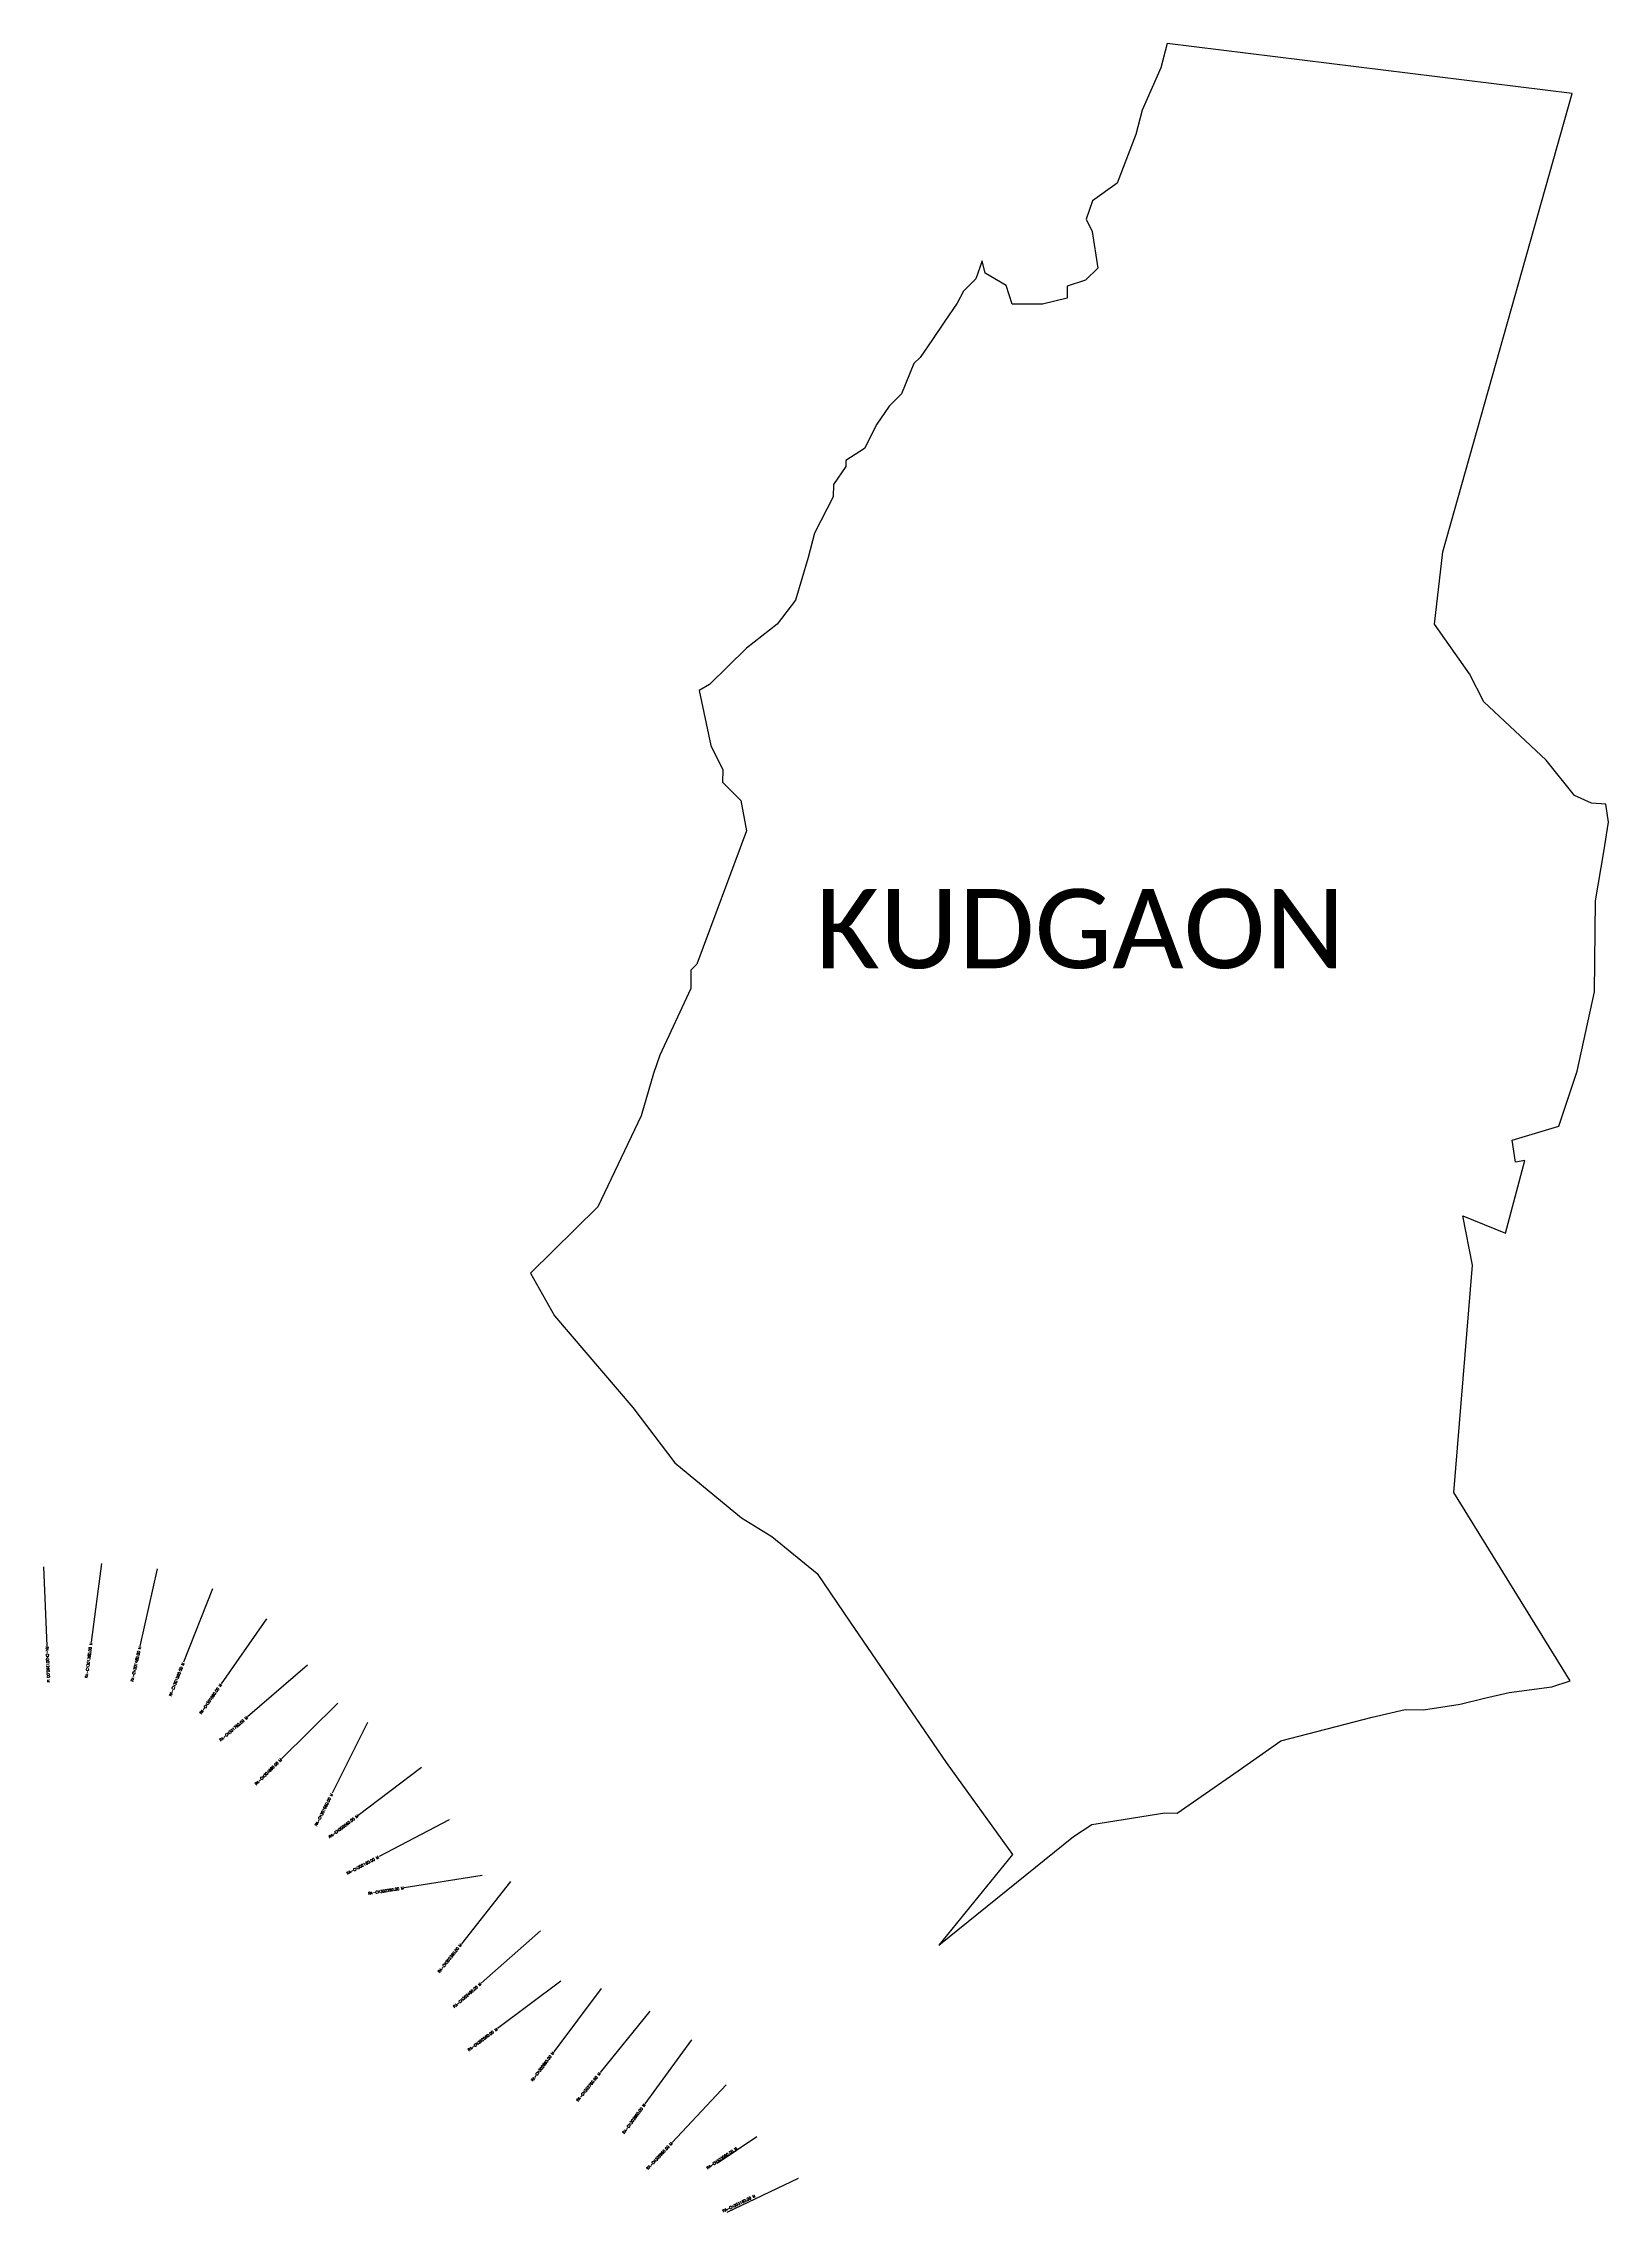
# Model space of a CAD drawing. Extents: x 283570 to 286537, y 2014583 to 2018694.
import ezdxf
from ezdxf.enums import TextEntityAlignment as Align

# ---------------------------------------------------------------- set-up
doc = ezdxf.new("R2010")
doc.units = ezdxf.units.MI
doc.header["$MEASUREMENT"] = 0
for name, color, linetype in [('CS', 134, 'Continuous'), ('CSMark', 6, 'Continuous'), ('VILLAGE BOUNDRY', 10, 'Continuous'), ('VILLAGE NAME', 250, 'Continuous')]:
    doc.layers.add(name, color=color, linetype=linetype)
doc.styles.get("Standard").update_dxf_attribs({"font": 'simplex.shx'})

msp = doc.modelspace()

# ---------------------------------------------------------------- linework, layer by layer
at = {"layer": 'CS'}
for p, q in [((283569.8, 2015806.8), (283576.6, 2015656.9)), ((283680.2, 2015812.8), (283660.2, 2015664.1)), ((283785.5, 2015802.9), (283752.9, 2015656.5)), ((283890.6, 2015765.1), (283835.3, 2015625.7)), ((283992.5, 2015707.9), (283906.9, 2015584.8)), ((284070.4, 2015620.4), (283956.9, 2015522.4)), ((284128, 2015548.2), (284021.2, 2015442.8)), ((284184.3, 2015511.7), (284117.2, 2015377.5)), ((284286.2, 2015426.1), (284166.6, 2015335.6)), ((284338.9, 2015326.9), (284206, 2015257.3)), ((284401.8, 2015221.7), (284253.7, 2015198.2)), ((284455, 2015210), (284362, 2015092.3)), ((284512.2, 2015116.4), (284399.4, 2015017.6)), ((284550.6, 2015021.5), (284430.5, 2014931.6)), ((284627, 2015007.7), (284537.1, 2014887.6)), ((284719.6, 2014964.5), (284625.1, 2014848)), ((284798.5, 2014909.9), (284710, 2014788.8)), ((284864.3, 2014825), (284761.6, 2014715.6)), ((284922, 2014726.4), (284847.2, 2014675.8)), ((285000.5, 2014647.2), (284865.1, 2014582.6))]:
    msp.add_line(p, q, dxfattribs=at)
at = {"layer": 'VILLAGE BOUNDRY', "color": 3}
msp.add_lwpolyline([(286477.1, 2016745.9), (286509.7, 2016896.7), (286511.8, 2017069.2), (286527.9, 2017162.2), (286536.7, 2017218.1), (286531.4, 2017252.6), (286504.2, 2017254.1), (286471.8, 2017268.7), (286418.2, 2017336), (286299.9, 2017446.3), (286272.9, 2017499.5), (286206.6, 2017593.3), (286222.5, 2017730.6), (286467.3, 2018599.1), (285700.2, 2018694.3), (285688.1, 2018648.3), (285652.6, 2018567.8), (285640.5, 2018521.7), (285604.9, 2018429.7), (285558.3, 2018395.6), (285546.4, 2018361), (285557.7, 2018337.8), (285568.5, 2018268.4), (285545.2, 2018245.5), (285510.4, 2018234.4), (285510.1, 2018211.3), (285463.8, 2018200.2), (285406.3, 2018200.2), (285394.9, 2018235.6), (285354.7, 2018259.1), (285349.2, 2018282.3), (285337.3, 2018247.8), (285313.9, 2018224.9), (285302.1, 2018202), (285278.7, 2018167.5), (285255.2, 2018133.1), (285231.7, 2018098.7), (285220, 2018087.3), (285196.3, 2018029.8), (285173, 2018007), (285149.5, 2017972.6), (285125.9, 2017926.6), (285091, 2017903.9), (285090.9, 2017892.3), (285067.4, 2017858), (285067.1, 2017834.8), (285031.7, 2017765.9), (285019.7, 2017719.8), (284995.7, 2017639.2), (284960.6, 2017593.4), (284902.3, 2017547.8), (284832.3, 2017479.3), (284812.5, 2017467.5), (284834.7, 2017363.6), (284857.4, 2017317.4), (284857.2, 2017294.3), (284891.6, 2017259.5), (284902.7, 2017201.7), (284808.6, 2016948.9), (284797, 2016937.4), (284796.7, 2016902.9), (284738.1, 2016776.5), (284726.3, 2016742), (284702.7, 2016661.5), (284620.7, 2016489.2), (284493, 2016363.4), (284538.5, 2016282.4), (284687, 2016108.4), (284766.9, 2016004.1), (284892.9, 2015899.4), (284950.3, 2015864.4), (285036.6, 2015794.3), (285098.9, 2015701.9), (285281.3, 2015435.5), (285406.8, 2015261.6), (285267.2, 2015089.8), (285522.3, 2015295.3), (285557.1, 2015318.1), (285695.5, 2015340.1), (285718.6, 2015340), (285834.4, 2015419.8), (285915.5, 2015476.8), (286088.8, 2015521.6), (286151.3, 2015536), (286185.9, 2015535.6), (286255.4, 2015546.4), (286301.7, 2015557.5), (286348, 2015568.5), (286429, 2015579.2), (286463.7, 2015590.4), (286243.3, 2015947.4), (286278.4, 2016378.7), (286260.1, 2016471.8), (286341.2, 2016439.3), (286377.9, 2016576.7), (286360, 2016573.8), (286354.1, 2016615.1), (286442.6, 2016641.8)], close=True, dxfattribs=at)

# ---------------------------------------------------------------- texts
at = {"layer": 'CSMark'}
for s, rotation, p in [('RA-CH301360.00 M', 82.3594, (283660.1, 2015663.1)), ('RA-CH301460.00 M', 77.4194, (283752.6, 2015655.6)), ('RA-CH301560.00 M', 68.3737, (283835, 2015624.8)), ('RA-CH301660.00 M', 55.1882, (283906.3, 2015584)), ('RA-CH301760.00 M', 40.7828, (283956.1, 2015521.8)), ('RA-CH301860.00 M', 44.6278, (284020.5, 2015442.1)), ('RA-CH301960.00 M', 63.4018, (284116.7, 2015376.7)), ('RA-CH302060.00 M', 37.1322, (284165.8, 2015335)), ('RA-CH302160.00 M', 27.6516, (284205.2, 2015256.8)), ('RA-CH302260.00 M', 9.0113, (284252.7, 2015198.1)), ('RA-CH302360.00 M', 51.6696, (284361.4, 2015091.5)), ('RA-CH302460.00 M', 41.2148, (284398.7, 2015016.9)), ('RA-CH302560.00 M', 36.8089, (284429.7, 2014931)), ('RA-CH302660.00 M', 53.1474, (284536.5, 2014886.8)), ('RA-CH302760.00 M', 50.9777, (284624.5, 2014847.2)), ('RA-CH302860.00 M', 53.8418, (284709.4, 2014788)), ('RA-CH302960.00 M', 46.795, (284761, 2014714.9)), ('RA-CH303060.00 M', 34.0844, (284884, 2014704.8)), ('RA-CH303160.00 M', 25.5228, (284918.8, 2014614.5))]:
    msp.add_text(s, height=5, rotation=rotation, dxfattribs=at).set_placement(p, align=Align.MIDDLE_RIGHT)
msp.add_text('RA-CH301260.00 M', height=5, rotation=272.5932, dxfattribs=at).set_placement((283576.6, 2015655.9), align=Align.MIDDLE_LEFT)
at = {"layer": 'VILLAGE NAME', "insert": (285033.1, 2017091.3), "char_height": 150, "attachment_point": 1}
msp.add_mtext_dynamic_manual_height_columns('{\\fCalibri|b0|i0|c0|p34;KUDGAON}', width=1877.914, gutter_width=1, heights=[0], dxfattribs=at)

doc.saveas('drawing.dxf')
